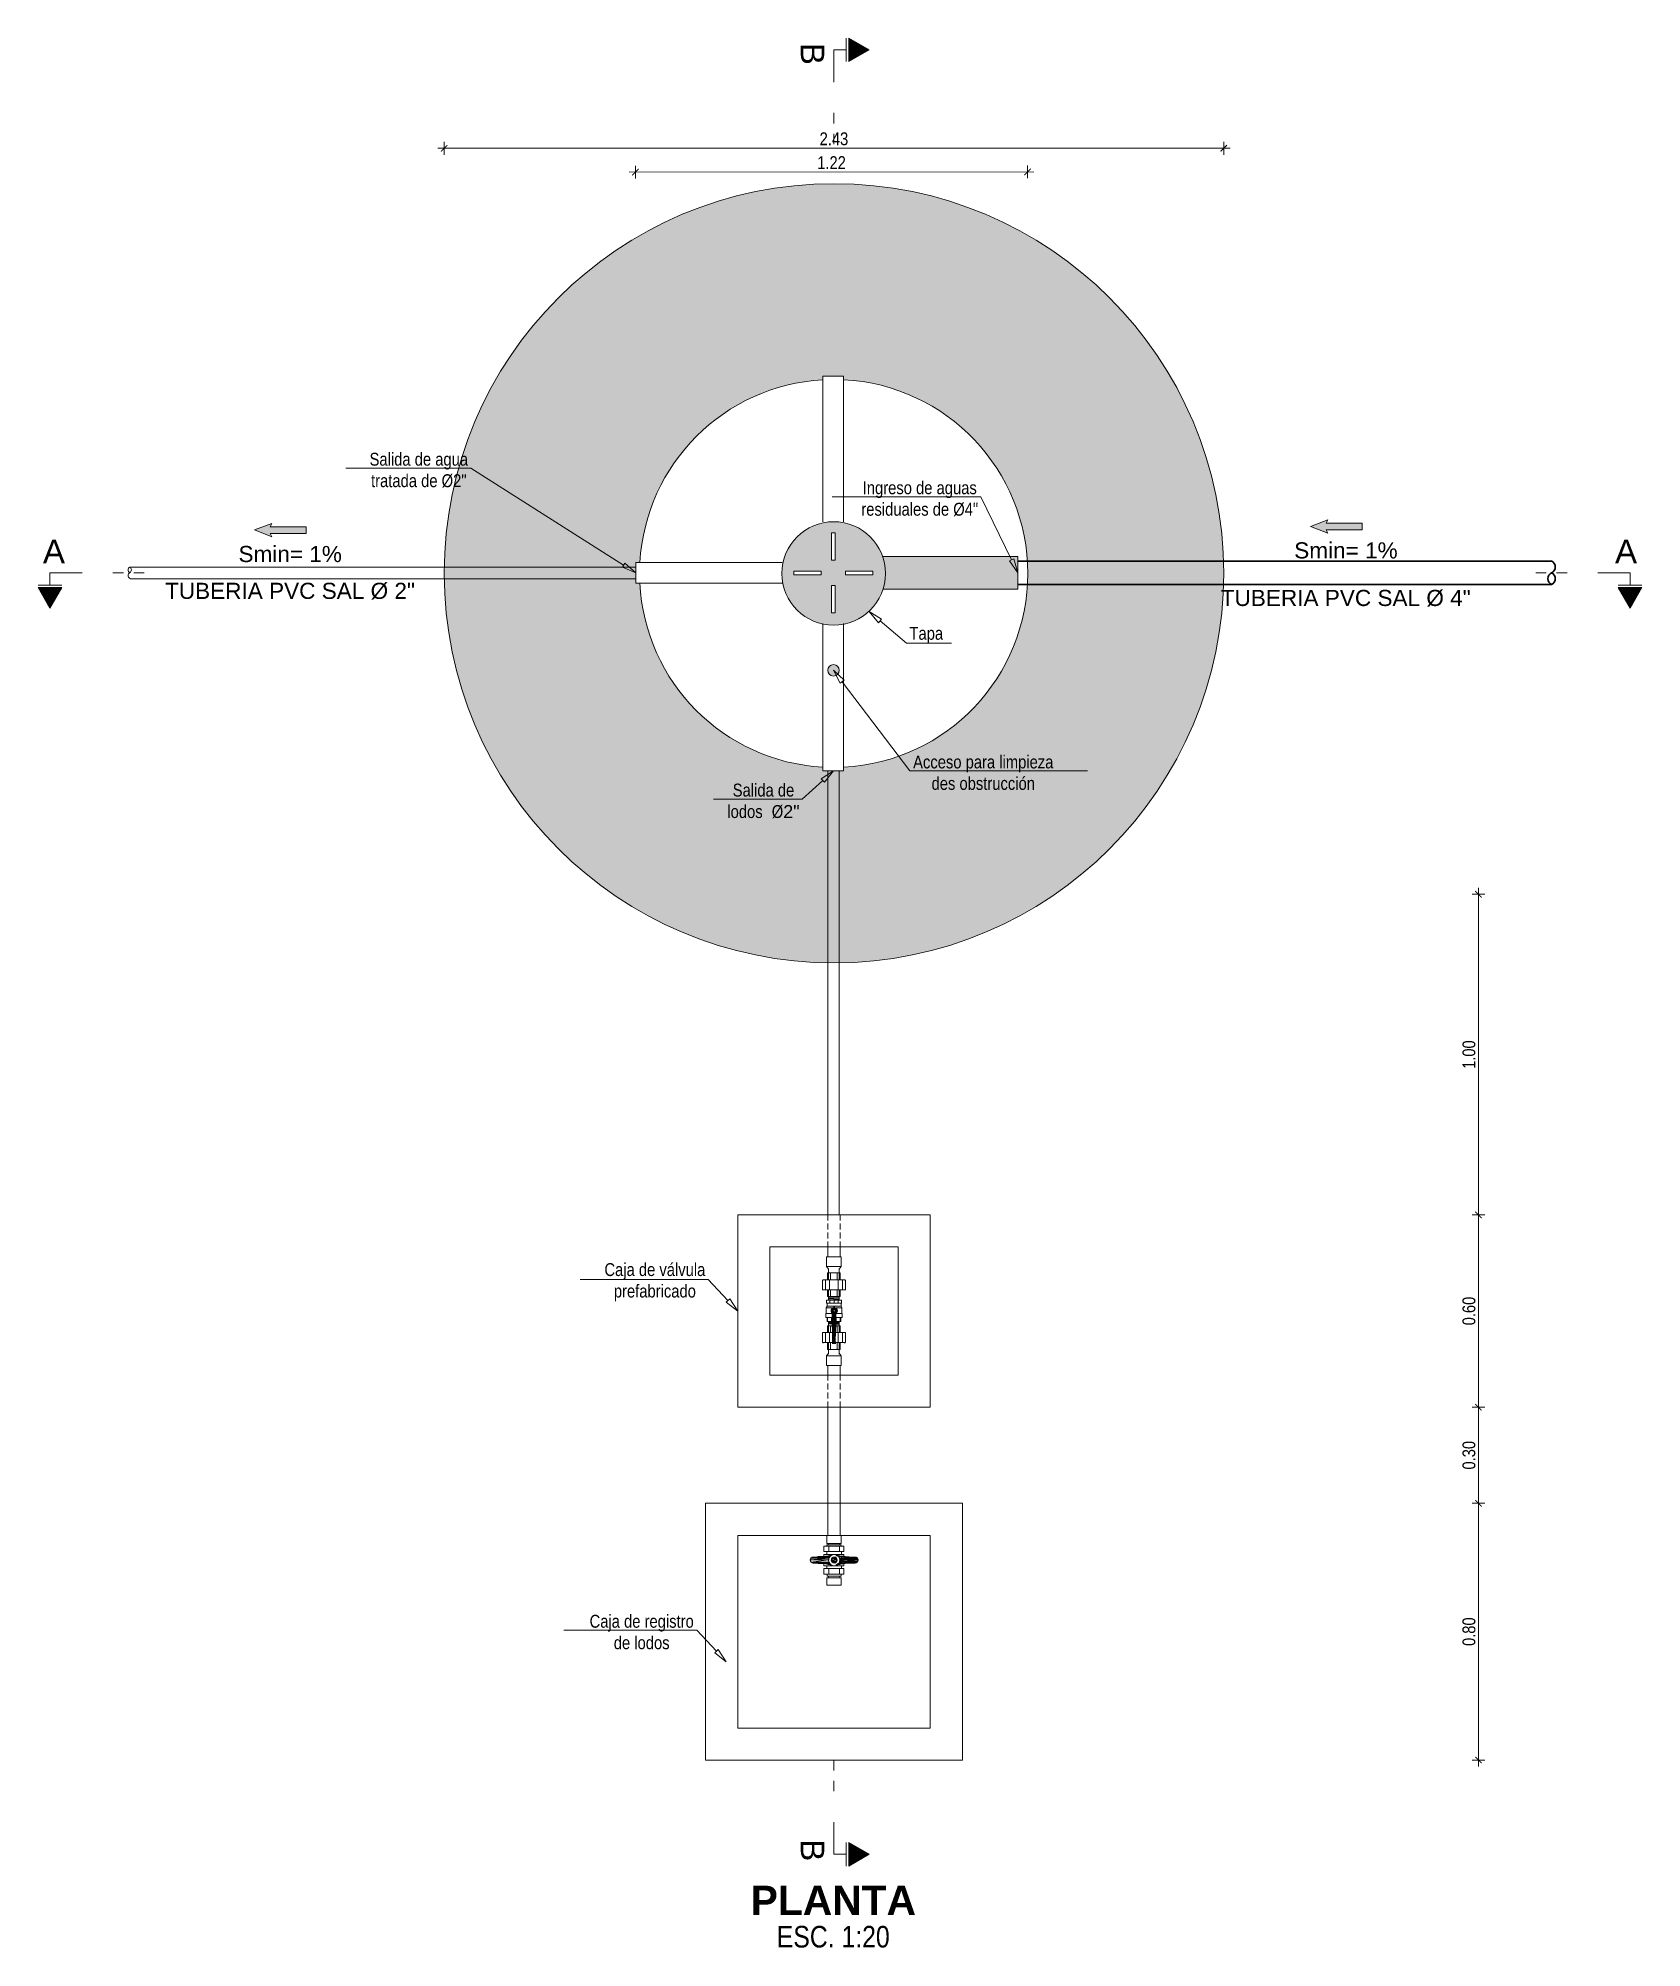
# Model space of a CAD drawing. Header units: metres. Extents: x 0 to 1843, y 1434 to 1492.
# Drawn here: x 1791.6 to 1796.6, y 1458.17 to 1464.13 of the extents above; entities that cross this region are included whole.
import ezdxf
from ezdxf import colors
from ezdxf.entities.mleader import LeaderData, LeaderLine
from ezdxf.enums import TextEntityAlignment as Align
from ezdxf.math import Vec2, Vec3

# ---------------------------------------------------------------- set-up
doc = ezdxf.new("R2010")
doc.units = ezdxf.units.M
doc.header["$LTSCALE"] = 0.005
doc.linetypes.add('ACAD_ISO04W100', pattern=[30.5, 24, -3, 0.5, -3])
for name, color, linetype, lineweight in [('-Acero techos', 252, 'Continuous', 13), ('-Achurado', 251, 'Continuous', 5), ('-Acotado', 251, 'Continuous', 5), ('-Eje', 1, 'ACAD_ISO04W100', 9), ('-Textos', 7, 'Continuous', 20)]:
    doc.layers.add(name, color=color, linetype=linetype, lineweight=lineweight)
for name, color, linetype in [('A_50_CotasExter', 7, 'Continuous'), ('G-TEXTOS-TITULOS', 4, 'Continuous'), ('PDF_Text', 7, 'Continuous')]:
    doc.layers.add(name, color=color, linetype=linetype)
doc.layers.add('PDF_Muro secundario', color=7, linetype='Continuous', true_color=0x545454)
doc.layers.add("PDF_Tub. de desague 4''", color=7, linetype='Continuous', true_color=0x002595)
doc.styles.add('-Arial', font='arial.ttf')
doc.styles.add('-Arial Narrow', font='ARIALN.TTF')
doc.styles.add('25-TITULO', font='arialbd.ttf', dxfattribs={"height": 0.1})
doc.styles.add('PDF Arial-BoldMT', font='arial.ttf')
doc.dimstyles.new('Esc 1_20n', dxfattribs={"dimscale": 0.02, "dimtxt": 2, "dimasz": 1, "dimexe": 1, "dimexo": 1, "dimgap": 0.45, "dimtad": 1, "dimtoh": 1, "dimzin": 3, "dimdsep": 46, "dimtxsty": '-Arial Narrow', "dimblk": 'ARCHTICK', "dimcen": 1, "dimdle": 1, "dimclrd": 7, "dimclre": 7, "dimclrt": 7, "dimadec": 0, "dimazin": 0, "dimtfac": 1, "dimtix": 1, "dimtmove": 1, "dimatfit": 2, "dimldrblk": 'ARCHTICK', "dimfxl": 1, "dimfxlon": 1, "dimtolj": 2, "dimlwd": 5, "dimlwe": 5, "dimarcsym": 0})

msp = doc.modelspace()

# ---------------------------------------------------------------- texts
at = {"layer": '-Textos', "style": '-Arial Narrow'}
msp.add_text('ESC. 1:20', height=0.067411, dxfattribs=at).set_placement((1794.07691, 1458.20477), align=Align.MIDDLE_CENTER)
at = {"layer": 'G-TEXTOS-TITULOS', "color": 219, "true_color": 0x642165, "style": '25-TITULO'}
msp.add_text('PLANTA', height=0.091, dxfattribs=at).set_placement((1794.07723, 1458.31824), align=Align.MIDDLE_CENTER)
at = {"layer": 'PDF_Text', "attachment_point": 6, "style": 'PDF Arial-BoldMT'}
for s, insert, char_height in [('Smin= 1%', (1792.54532, 1462.51657), 0.050341), ('Smin= 1%', (1795.83633, 1462.52789), 0.050341), ('TUBERIA PVC SAL Ø 2"', (1792.77303, 1462.40113), 0.0503406), ('TUBERIA PVC SAL Ø 4"', (1796.06404, 1462.37902), 0.0503406)]:
    msp.add_mtext(s, dxfattribs=dict(at, insert=insert, char_height=char_height))

# ---------------------------------------------------------------- blocks, each defined once
blk = doc.blocks.new('Corte Vertical 1_1000')
at = {"layer": '-Eje'}
blk.add_hatch(color=256, dxfattribs=at).paths.add_polyline_path([(13.34, -3.56), (9.86, -1.57), (9.86, -5.55)])
for p, q in [((9.44, -1.57), (9.44, -5.55)), ((9.44, -3.56), (7.34, -3.56))]:
    blk.add_line(p, q, dxfattribs=at)
blk.add_lwpolyline([(13.34, -3.56), (9.86, -5.55), (9.86, -1.57)], close=True, dxfattribs=at)
for points in [[(7.34, -3.56), (7.34, -16.05)], [(7.34, -14.25), (7.34, -16)], [(7.34, -17.81), (7.34, -19.56)]]:
    blk.add_lwpolyline(points, dxfattribs=at)
at = {"layer": '-Eje', "style": '-Arial'}
blk.add_attdef('A', text='', height=4, dxfattribs=at).set_placement((3.71, -4.24), align=Align.MIDDLE)
blk = doc.blocks.new('_ClosedBlank')
at = {"color": 0, "linetype": 'ByBlock', "lineweight": -2}
for p, q in [((-1, 0.17), (0, 0)), ((-1, 0.17), (-1, -0.17)), ((0, 0), (-1, -0.17))]:
    blk.add_line(p, q, dxfattribs=at)
blk = doc.blocks.new('_ArchTick')
at = {"color": 0, "linetype": 'ByBlock', "const_width": 0.15}
blk.add_lwpolyline([(-0.5, -0.5), (0.5, 0.5)], dxfattribs=at)
blk = doc.blocks.new('*D334')
at = {"layer": 'A_50_CotasExter', "color": 7, "lineweight": 5, "ltscale": 0.005, "transparency": 16777216}
for p, q in [((1792.8441, 1463.7823), (1795.3141, 1463.7823)), ((1792.8641, 1463.7623), (1792.8641, 1463.8023)), ((1795.2941, 1463.7623), (1795.2941, 1463.8023))]:
    blk.add_line(p, q, dxfattribs=at)
at = {"layer": 'Defpoints', "color": 0, "ltscale": 0.005, "transparency": 16777216}
for p in [(1795.2941, 1463.7823), (1792.8641, 1462.4568), (1795.2941, 1462.4568)]:
    blk.add_point(p, dxfattribs=at)
at = {"layer": 'A_50_CotasExter', "color": 7, "lineweight": 5, "ltscale": 0.005, "transparency": 16777216, "xscale": 0.02, "yscale": 0.02, "zscale": 0.02, "rotation": 180}
blk.add_blockref('_ArchTick', (1792.8641, 1463.7823), dxfattribs=at)
at = {"layer": 'A_50_CotasExter', "color": 7, "lineweight": 5, "ltscale": 0.005, "transparency": 16777216, "xscale": 0.02, "yscale": 0.02, "zscale": 0.02}
blk.add_blockref('_ArchTick', (1795.2941, 1463.7823), dxfattribs=at)
at = {"layer": 'A_50_CotasExter', "color": 7, "ltscale": 0.005, "transparency": 16777216, "insert": (1794.0791, 1463.8117), "char_height": 0.04, "attachment_point": 5, "style": '-Arial Narrow'}
blk.add_mtext('\\A2;2.43', dxfattribs=at)
blk = doc.blocks.new('*D335')
at = {"layer": 'A_50_CotasExter', "color": 7, "lineweight": 5, "ltscale": 0.005, "transparency": 16777216}
for p, q in [((1796.0681, 1459.5563), (1796.1081, 1459.5563)), ((1796.0881, 1458.7357), (1796.0881, 1459.5763)), ((1796.0681, 1458.7557), (1796.1081, 1458.7557))]:
    blk.add_line(p, q, dxfattribs=at)
at = {"layer": 'Defpoints', "color": 0, "ltscale": 0.005, "transparency": 16777216}
for p in [(1794.4794, 1459.5563), (1796.0881, 1459.5563), (1794.4794, 1458.7557)]:
    blk.add_point(p, dxfattribs=at)
at = {"layer": 'A_50_CotasExter', "color": 7, "lineweight": 5, "ltscale": 0.005, "transparency": 16777216, "xscale": 0.02, "yscale": 0.02, "zscale": 0.02}
for p, rotation in [((1796.0881, 1459.5563), 90), ((1796.0881, 1458.7557), 270)]:
    blk.add_blockref('_ArchTick', p, dxfattribs=dict(at, rotation=rotation))
at = {"layer": 'A_50_CotasExter', "color": 7, "ltscale": 0.005, "transparency": 16777216, "insert": (1796.0587, 1459.156), "char_height": 0.04, "attachment_point": 5, "rotation": 90, "style": '-Arial Narrow'}
blk.add_mtext('\\A2;0.80', dxfattribs=at)
blk = doc.blocks.new('*D336')
at = {"layer": 'A_50_CotasExter', "color": 7, "lineweight": 5, "ltscale": 0.005, "transparency": 16777216}
for p, q in [((1796.0681, 1459.8563), (1796.1081, 1459.8563)), ((1796.0881, 1459.5363), (1796.0881, 1459.8763)), ((1796.0681, 1459.5563), (1796.1081, 1459.5563))]:
    blk.add_line(p, q, dxfattribs=at)
at = {"layer": 'Defpoints', "color": 0, "ltscale": 0.005, "transparency": 16777216}
for p in [(1794.3788, 1459.8563), (1796.0881, 1459.8563), (1794.4794, 1459.5563)]:
    blk.add_point(p, dxfattribs=at)
at = {"layer": 'A_50_CotasExter', "color": 7, "lineweight": 5, "ltscale": 0.005, "transparency": 16777216, "xscale": 0.02, "yscale": 0.02, "zscale": 0.02}
for p, rotation in [((1796.0881, 1459.8563), 90), ((1796.0881, 1459.5563), 270)]:
    blk.add_blockref('_ArchTick', p, dxfattribs=dict(at, rotation=rotation))
at = {"layer": 'A_50_CotasExter', "color": 7, "ltscale": 0.005, "transparency": 16777216, "insert": (1796.0587, 1459.7063), "char_height": 0.04, "attachment_point": 5, "rotation": 90, "style": '-Arial Narrow'}
blk.add_mtext('\\A2;0.30', dxfattribs=at)
blk = doc.blocks.new('*D337')
at = {"layer": 'A_50_CotasExter', "color": 7, "lineweight": 5, "ltscale": 0.005, "transparency": 16777216}
for p, q in [((1796.0881, 1459.8363), (1796.0881, 1460.4757)), ((1796.0681, 1460.4557), (1796.1081, 1460.4557)), ((1796.0681, 1459.8563), (1796.1081, 1459.8563))]:
    blk.add_line(p, q, dxfattribs=at)
at = {"layer": 'Defpoints', "color": 0, "ltscale": 0.005, "transparency": 16777216}
for p in [(1794.3788, 1460.4557), (1796.0881, 1460.4557), (1794.3788, 1459.8563)]:
    blk.add_point(p, dxfattribs=at)
at = {"layer": 'A_50_CotasExter', "color": 7, "lineweight": 5, "ltscale": 0.005, "transparency": 16777216, "xscale": 0.02, "yscale": 0.02, "zscale": 0.02}
for p, rotation in [((1796.0881, 1460.4557), 90), ((1796.0881, 1459.8563), 270)]:
    blk.add_blockref('_ArchTick', p, dxfattribs=dict(at, rotation=rotation))
at = {"layer": 'A_50_CotasExter', "color": 7, "ltscale": 0.005, "transparency": 16777216, "insert": (1796.0587, 1460.156), "char_height": 0.04, "attachment_point": 5, "rotation": 90, "style": '-Arial Narrow'}
blk.add_mtext('\\A2;0.60', dxfattribs=at)
blk = doc.blocks.new('*D338')
at = {"layer": 'A_50_CotasExter', "color": 7, "lineweight": 5, "ltscale": 0.005, "transparency": 16777216}
for p, q in [((1794.7025, 1463.7088), (1793.4404, 1463.708)), ((1793.4605, 1463.688), (1793.4604, 1463.728)), ((1794.6825, 1463.6887), (1794.6825, 1463.7287))]:
    blk.add_line(p, q, dxfattribs=at)
at = {"layer": 'Defpoints', "color": 0, "ltscale": 0.005, "transparency": 16777216}
for p in [(1793.4604, 1463.708), (1793.4612, 1462.4585), (1794.6833, 1462.4563)]:
    blk.add_point(p, dxfattribs=at)
at = {"layer": 'A_50_CotasExter', "color": 7, "lineweight": 5, "ltscale": 0.005, "transparency": 16777216, "xscale": 0.02, "yscale": 0.02, "zscale": 0.02}
for p, rotation in [((1793.4604, 1463.708), 180.0341797321883), ((1794.6825, 1463.7087), 0.03417973218831526)]:
    blk.add_blockref('_ArchTick', p, dxfattribs=dict(at, rotation=rotation))
at = {"layer": 'A_50_CotasExter', "color": 7, "ltscale": 0.005, "transparency": 16777216, "insert": (1794.0715, 1463.7375), "char_height": 0.04, "attachment_point": 5, "rotation": 0.03418, "style": '-Arial Narrow'}
blk.add_mtext('\\A2;1.22', dxfattribs=at)
blk = doc.blocks.new('*D339')
at = {"layer": 'A_50_CotasExter', "color": 7, "lineweight": 5, "ltscale": 0.005, "transparency": 16777216}
for p, q in [((1796.0681, 1461.4557), (1796.1081, 1461.4557)), ((1796.0881, 1461.4757), (1796.0881, 1460.4357)), ((1796.0681, 1460.4557), (1796.1081, 1460.4557))]:
    blk.add_line(p, q, dxfattribs=at)
at = {"layer": 'Defpoints', "color": 0, "ltscale": 0.005, "transparency": 16777216}
for p in [(1794.0791, 1461.4557), (1794.0791, 1460.4557), (1796.0881, 1460.4557)]:
    blk.add_point(p, dxfattribs=at)
at = {"layer": 'A_50_CotasExter', "color": 7, "lineweight": 5, "ltscale": 0.005, "transparency": 16777216, "xscale": 0.02, "yscale": 0.02, "zscale": 0.02}
for p, rotation in [((1796.0881, 1461.4557), 90), ((1796.0881, 1460.4557), 270)]:
    blk.add_blockref('_ArchTick', p, dxfattribs=dict(at, rotation=rotation))
at = {"layer": 'A_50_CotasExter', "color": 7, "ltscale": 0.005, "transparency": 16777216, "insert": (1796.0587, 1460.9557), "char_height": 0.04, "attachment_point": 5, "rotation": 90, "style": '-Arial Narrow'}
blk.add_mtext('\\A2;1.00', dxfattribs=at)

# ---------------------------------------------------------------- dimensions: what is measured, and where the dimension line sits
at = {"layer": 'A_50_CotasExter', "color": 18, "ltscale": 0.005, "true_color": 0x000000}
for p1, p2, distance, picture, middle in [((1792.86408, 1462.4568), (1795.29408, 1462.4568), 1.32546, '*D334', (1794.07908, 1463.81168)), ((1794.07908, 1461.45571), (1794.07908, 1460.45571), 2.00907, '*D339', (1796.05873, 1460.95571)), ((1794.47941, 1458.75565), (1794.47941, 1459.55631), -1.60874, '*D335', (1796.05873, 1459.15598))]:
    dim = msp.add_aligned_dim(p1=p1, p2=p2, distance=distance, dimstyle='Esc 1_20n', dxfattribs=at)
    dim.commit()
    dim.dimension.update_dxf_attribs({"geometry": picture, "text_midpoint": middle})
for base, p1, p2, angle, picture, middle in [((1793.46044, 1463.70802), (1794.68328, 1462.4563), (1793.46119, 1462.45853), 0.03418, '*D338', (1794.07147, 1463.73747)), ((1796.08815, 1460.45571), (1794.37878, 1459.85631), (1794.37878, 1460.45571), 270, '*D337', (1796.05873, 1460.15601)), ((1796.08815, 1459.85631), (1794.47941, 1459.55631), (1794.37878, 1459.85631), 270, '*D336', (1796.05873, 1459.70631))]:
    dim = msp.add_linear_dim(base=base, p1=p1, p2=p2, angle=angle, dimstyle='Esc 1_20n', dxfattribs=at)
    dim.commit()
    dim.dimension.update_dxf_attribs({"geometry": picture, "text_midpoint": middle})

# ---------------------------------------------------------------- hatches: boundary and pattern name
at = {"layer": '-Acero techos', "lineweight": 5, "ltscale": 0.005, "true_color": 0x105689}
h = msp.add_hatch(color=146, dxfattribs=at)
h.dxf.hatch_style = 1
h.paths.add_polyline_path([(1795.61301, 1462.59257), (1795.72527, 1462.59257), (1795.72527, 1462.6127), (1795.61301, 1462.6127), (1795.6183, 1462.62329), (1795.56429, 1462.60317), (1795.6183, 1462.58198)])
h = msp.add_hatch(color=146, dxfattribs=at)
h.dxf.hatch_style = 1
h.paths.add_polyline_path([(1792.322, 1462.58125), (1792.43426, 1462.58125), (1792.43426, 1462.60138), (1792.322, 1462.60138), (1792.3273, 1462.61197), (1792.27328, 1462.59184), (1792.3273, 1462.57066)])
at = {"layer": '-Achurado'}
h = msp.add_hatch(dxfattribs=at)
h.set_pattern_fill('AR-SAND', color=256, scale=0.0009, style=0)
h.set_pattern_definition([(37.5, (-5.64072, -25.62428), (-0.00144002817, 0.04404719136), [0, -0.0347472, 0, -0.038862, 0, -0.0371475]), (7.5, (-5.64072, -25.62428), (0.0404570955, 0.064514259), [0, -0.0187452, 0, -0.0313182, 0, -0.0120015]), (327.5, (-5.66884, -25.62428), (0.0711893133, 0.0001293466), [0, -0.01143, 0, -0.041148, 0, -0.053721]), (317.5, (-5.66884, -25.62428), (0.0687200807, 0.0200636391), [0, -0.005715, 0, -0.0269748, 0, -0.030861])])
h.paths.add_polyline_path([(1792.86408, 1462.4568, 1), (1795.29408, 1462.4568, 1)])
h.paths.add_polyline_path([(1794.11003, 1461.85259), (1794.11003, 1461.84118), (1794.04486, 1461.84118), (1794.04486, 1461.85277, -0.3835183), (1793.47482, 1462.42697), (1793.46199, 1462.42697), (1793.46199, 1462.49108), (1793.47505, 1462.49108, -0.3814096), (1794.04486, 1463.06083), (1794.04486, 1463.0718), (1794.11003, 1463.0718), (1794.11003, 1463.06101, -0.9500948)], flags=16)
h.paths.add_polyline_path([(1794.65342, 1462.51), (1794.65342, 1462.40805), (1794.23294, 1462.40805, -0.8572413), (1793.91768, 1462.4568, -0.8447278), (1794.23146, 1462.51)], flags=0)
h.paths.add_polyline_path([(1794.20147, 1462.46375), (1794.20147, 1462.45219), (1794.11633, 1462.45219), (1794.11633, 1462.46375)], flags=0)
h.paths.add_polyline_path([(1794.08375, 1462.58357), (1794.08375, 1462.49844), (1794.07219, 1462.49844), (1794.07219, 1462.58357)], flags=0)
h.paths.add_polyline_path([(1794.08375, 1462.41961), (1794.08375, 1462.33447), (1794.07219, 1462.33447), (1794.07219, 1462.41961)], flags=0)
h.paths.add_polyline_path([(1794.03961, 1462.46375), (1794.03961, 1462.45219), (1793.95447, 1462.45219), (1793.95447, 1462.46375)], flags=0)
h.paths.add_polyline_path([(1794.09636, 1462.15481, -1), (1794.06065, 1462.15481, -1)], flags=0)

# ---------------------------------------------------------------- linework, layer by layer
at = {"layer": '-Acero techos', "color": 148, "ltscale": 0.005, "true_color": 0x09314e}
for points in [[(1795.61301, 1462.59257), (1795.6183, 1462.58198), (1795.56429, 1462.60317), (1795.6183, 1462.62329), (1795.61301, 1462.6127), (1795.72527, 1462.6127), (1795.72527, 1462.59257)], [(1792.322, 1462.58125), (1792.3273, 1462.57066), (1792.27328, 1462.59184), (1792.3273, 1462.61197), (1792.322, 1462.60138), (1792.43426, 1462.60138), (1792.43426, 1462.58125)]]:
    msp.add_lwpolyline(points, close=True, dxfattribs=at)
at = {"layer": '-Acero techos', "color": 18, "ltscale": 0.005, "true_color": 0x000000}
msp.add_circle((1794.07908, 1462.4568), 1.215, dxfattribs=at)
at = {"layer": 'PDF_Muro secundario', "color": 18, "lineweight": 13, "true_color": 0x000000}
for points in [[(1794.37878, 1460.45571), (1793.77938, 1460.45571), (1793.77938, 1459.85631), (1794.37878, 1459.85631)], [(1793.87914, 1459.95607), (1794.27902, 1459.95607), (1794.27902, 1460.35595), (1793.87914, 1460.35595)], [(1793.67875, 1458.75565), (1794.47941, 1458.75565), (1794.47941, 1459.55631), (1793.67875, 1459.55631)], [(1793.77936, 1458.85521), (1794.3788, 1458.85521), (1794.3788, 1459.4557), (1793.77936, 1459.4557)]]:
    msp.add_lwpolyline(points, close=True, dxfattribs=at)
at = {"layer": "PDF_Tub. de desague 4''", "lineweight": 13}
for points in [[(1794.04406, 1462.61776), (1794.04406, 1463.07131), (1794.10922, 1463.07131), (1794.10922, 1462.61776)], [(1794.23115, 1462.5095), (1794.65262, 1462.5095), (1794.65262, 1462.40755), (1794.23115, 1462.40755)], [(1793.46119, 1462.47632), (1791.88417, 1462.47632)], [(1793.91793, 1462.49058), (1793.46119, 1462.49058), (1793.46119, 1462.42647), (1793.91793, 1462.42647)], [(1791.88495, 1462.43954), (1793.46119, 1462.43954)], [(1794.04406, 1462.30034), (1794.04406, 1461.84068), (1794.10922, 1461.84068), (1794.10922, 1462.30034)], [(1794.05958, 1460.45571), (1794.05958, 1461.84068)], [(1794.09531, 1460.45571), (1794.09531, 1461.84068)], [(1794.06006, 1460.45571), (1794.06006, 1460.4388)], [(1794.06006, 1460.4295), (1794.06006, 1460.41006)], [(1794.0981, 1460.45571), (1794.0981, 1460.4388)], [(1794.0981, 1460.4295), (1794.0981, 1460.41006)], [(1794.06006, 1460.40076), (1794.06006, 1460.38216)], [(1794.06006, 1460.37286), (1794.06006, 1460.35595)], [(1794.0981, 1460.40076), (1794.0981, 1460.38216)], [(1794.0981, 1460.37286), (1794.0981, 1460.35595)], [(1794.09557, 1460.27563), (1794.09557, 1460.28663), (1794.10148, 1460.29508), (1794.10148, 1460.32467), (1794.05583, 1460.32467), (1794.05583, 1460.29508)], [(1794.06006, 1460.35595), (1794.06006, 1460.32467)], [(1794.0981, 1460.35595), (1794.0981, 1460.32467)], [(1794.11501, 1460.25027), (1794.11501, 1460.22237), (1794.04315, 1460.22237), (1794.04315, 1460.25027)], [(1794.11078, 1460.25365), (1794.04653, 1460.25365)], [(1794.05245, 1460.22237), (1794.05245, 1460.25365)], [(1794.06175, 1460.28916), (1794.06175, 1460.27563), (1794.06175, 1460.28663), (1794.05583, 1460.29508), (1794.10148, 1460.29508)], [(1794.09895, 1460.25365), (1794.09895, 1460.27563), (1794.05921, 1460.27563), (1794.05921, 1460.25365)], [(1794.06175, 1460.27563), (1794.06175, 1460.25365)], [(1794.06513, 1460.22237), (1794.06513, 1460.25365)], [(1794.06851, 1460.27563), (1794.06851, 1460.25365)], [(1794.0888, 1460.27563), (1794.0888, 1460.25365)], [(1794.09218, 1460.22237), (1794.09218, 1460.25365)], [(1794.09557, 1460.25365), (1794.09557, 1460.27563), (1794.09557, 1460.28916)], [(1794.10571, 1460.22237), (1794.10571, 1460.25365)], [(1794.05414, 1460.14798), (1794.05499, 1460.14882), (1794.05499, 1460.16573), (1794.05752, 1460.17165), (1794.05752, 1460.17926), (1794.05583, 1460.18095)], [(1794.09895, 1460.22237), (1794.09895, 1460.20124), (1794.05921, 1460.20124), (1794.05921, 1460.22237)], [(1794.06175, 1460.22237), (1794.06175, 1460.20124), (1794.06175, 1460.1894)], [(1794.09557, 1460.19701), (1794.06175, 1460.1987)], [(1794.09557, 1460.19448), (1794.06175, 1460.19617)], [(1794.09557, 1460.19194), (1794.06175, 1460.19363)], [(1794.06598, 1460.1894), (1794.06598, 1460.18095)], [(1794.06851, 1460.22237), (1794.06851, 1460.20124)], [(1794.0795, 1460.1894), (1794.0795, 1460.18095)], [(1794.0888, 1460.22237), (1794.0888, 1460.20124)], [(1794.09218, 1460.1894), (1794.09218, 1460.18095)], [(1794.09557, 1460.22237), (1794.09557, 1460.20124), (1794.09557, 1460.1894)], [(1794.10233, 1460.18095), (1794.10148, 1460.17926), (1794.10148, 1460.17165), (1794.10402, 1460.16573), (1794.10402, 1460.14882), (1794.10487, 1460.14798)], [(1794.07359, 1460.13614), (1794.05414, 1460.13614), (1794.05414, 1460.14798), (1794.05499, 1460.14798), (1794.07359, 1460.14798)], [(1794.07359, 1460.16573), (1794.05499, 1460.16573)], [(1794.05752, 1460.17165), (1794.10148, 1460.17165)], [(1794.05752, 1460.13614), (1794.05752, 1460.12346), (1794.07359, 1460.12346)], [(1794.05921, 1460.13614), (1794.05921, 1460.12346)], [(1794.06175, 1460.11332), (1794.06175, 1460.12346)], [(1794.06175, 1460.0888), (1794.06175, 1460.10993), (1794.06175, 1460.12177), (1794.07359, 1460.12092)], [(1794.07359, 1460.11839), (1794.06175, 1460.11839)], [(1794.08373, 1460.14882), (1794.07189, 1460.14882)], [(1794.07189, 1460.13614), (1794.07189, 1460.12346)], [(1794.07274, 1460.14967), (1794.07274, 1460.16489), (1794.07274, 1460.14967)], [(1794.07274, 1460.14967), (1794.07274, 1460.15559), (1794.07274, 1460.14967)], [(1794.07359, 1460.14882), (1794.07359, 1460.13276), (1794.07443, 1460.07696)], [(1794.08542, 1460.13276), (1794.07359, 1460.13276)], [(1794.07528, 1460.16235), (1794.07528, 1460.16658), (1794.07528, 1460.16235)], [(1794.08035, 1460.16658), (1794.08035, 1460.16996), (1794.07866, 1460.16996), (1794.07866, 1460.16658)], [(1794.08373, 1460.07696), (1794.08542, 1460.13276), (1794.08542, 1460.14882)], [(1794.08373, 1460.14798), (1794.10487, 1460.14798), (1794.10487, 1460.13614), (1794.08542, 1460.13614)], [(1794.10402, 1460.16573), (1794.08458, 1460.16573)], [(1794.09557, 1460.12008), (1794.08458, 1460.12008)], [(1794.08542, 1460.12346), (1794.10064, 1460.12346), (1794.10064, 1460.13614)], [(1794.08627, 1460.14967), (1794.08627, 1460.16404), (1794.08627, 1460.14967)], [(1794.08627, 1460.13614), (1794.08627, 1460.12346)], [(1794.09557, 1460.0888), (1794.09557, 1460.10993), (1794.09557, 1460.12346)], [(1794.09895, 1460.13614), (1794.09895, 1460.12346)], [(1794.11501, 1460.0609), (1794.11501, 1460.0888), (1794.04315, 1460.0888), (1794.04315, 1460.0609)], [(1794.05245, 1460.0888), (1794.05245, 1460.05752)], [(1794.09895, 1460.0888), (1794.09895, 1460.10993), (1794.05921, 1460.10993), (1794.05921, 1460.0888)], [(1794.07359, 1460.11585), (1794.06175, 1460.11585)], [(1794.06513, 1460.0888), (1794.06513, 1460.05752)], [(1794.06851, 1460.0888), (1794.06851, 1460.10993)], [(1794.07443, 1460.05329), (1794.07443, 1460.07696), (1794.07443, 1460.05329)], [(1794.09557, 1460.1167), (1794.08458, 1460.11754)], [(1794.09557, 1460.11416), (1794.08458, 1460.11501)], [(1794.0888, 1460.0888), (1794.0888, 1460.10993)], [(1794.09218, 1460.0888), (1794.09218, 1460.05752)], [(1794.10571, 1460.0888), (1794.10571, 1460.05752)], [(1794.11078, 1460.05752), (1794.04653, 1460.05752)], [(1794.06175, 1460.02201), (1794.06175, 1460.03554), (1794.06175, 1460.02455), (1794.05583, 1460.01609), (1794.10148, 1460.01609)], [(1794.09557, 1460.02455), (1794.10148, 1460.01609), (1794.10148, 1459.9865), (1794.05583, 1459.9865), (1794.05583, 1460.01609)], [(1794.09895, 1460.05752), (1794.09895, 1460.03554), (1794.05921, 1460.03554), (1794.05921, 1460.05752)], [(1794.06175, 1460.03554), (1794.06175, 1460.05752)], [(1794.06851, 1460.03554), (1794.06851, 1460.05752)], [(1794.0888, 1460.03554), (1794.0888, 1460.05752)], [(1794.09557, 1460.05752), (1794.09557, 1460.03554), (1794.09557, 1460.02201)], [(1794.06006, 1459.95607), (1794.06006, 1459.9865)], [(1794.06006, 1459.95607), (1794.06006, 1459.93916)], [(1794.0981, 1459.95607), (1794.0981, 1459.9865)], [(1794.0981, 1459.95607), (1794.0981, 1459.93916)], [(1794.06006, 1459.92986), (1794.06006, 1459.91126)], [(1794.06006, 1459.90196), (1794.06006, 1459.88336)], [(1794.0981, 1459.92986), (1794.0981, 1459.91126)], [(1794.0981, 1459.90196), (1794.0981, 1459.88336)], [(1794.06002, 1459.85631), (1794.06002, 1459.4557)], [(1794.06006, 1459.87406), (1794.06006, 1459.85631)], [(1794.0981, 1459.87406), (1794.0981, 1459.85631)], [(1794.09814, 1459.85631), (1794.09814, 1459.4557)], [(1794.10115, 1459.42312), (1794.10115, 1459.42732), (1794.05701, 1459.42732), (1794.05701, 1459.42312)], [(1794.05701, 1459.4063), (1794.05701, 1459.39684)], [(1794.06121, 1459.42732), (1794.06121, 1459.43153)], [(1794.06331, 1459.4063), (1794.06331, 1459.42312)], [(1794.0959, 1459.4063), (1794.0959, 1459.42312)], [(1794.09695, 1459.42732), (1794.09695, 1459.43153)], [(1794.1022, 1459.4063), (1794.1022, 1459.39684)], [(1794.07383, 1459.36321), (1794.06121, 1459.36531), (1794.0528, 1459.36741), (1794.04334, 1459.36846), (1794.02022, 1459.36951), (1794.01392, 1459.36951), (1794.01076, 1459.37056), (1794.00761, 1459.37267), (1794.00551, 1459.37582), (1794.00446, 1459.37897), (1794.00551, 1459.38318), (1794.00761, 1459.38633), (1794.01076, 1459.38843), (1794.01392, 1459.38843), (1794.02022, 1459.38843), (1794.04334, 1459.39053), (1794.0528, 1459.39159), (1794.06121, 1459.39264), (1794.07383, 1459.39579)], [(1794.01392, 1459.38843), (1794.06542, 1459.38843), (1794.01392, 1459.38843)], [(1794.06542, 1459.38843), (1794.01392, 1459.38843), (1794.06542, 1459.38843)], [(1794.06542, 1459.38843), (1794.01392, 1459.38843), (1794.06542, 1459.38843)], [(1794.01392, 1459.36951), (1794.06542, 1459.36951), (1794.01392, 1459.36951)], [(1794.06542, 1459.36951), (1794.01392, 1459.36951), (1794.06542, 1459.36951)], [(1794.06542, 1459.36951), (1794.02022, 1459.36951), (1794.06542, 1459.36951)], [(1794.06542, 1459.39053), (1794.02968, 1459.39053), (1794.06542, 1459.39053)], [(1794.06542, 1459.36846), (1794.04334, 1459.36846), (1794.06542, 1459.36846)], [(1794.04755, 1459.39159), (1794.04755, 1459.39684), (1794.10956, 1459.39684), (1794.10956, 1459.39159)], [(1794.10956, 1459.36846), (1794.10956, 1459.3611), (1794.0938, 1459.3611), (1794.04755, 1459.3611), (1794.04755, 1459.36741)], [(1794.05701, 1459.3527), (1794.05701, 1459.3611)], [(1794.06331, 1459.3527), (1794.06331, 1459.33588)], [(1794.14425, 1459.38843), (1794.13794, 1459.38843), (1794.11377, 1459.39053), (1794.10641, 1459.39159), (1794.09695, 1459.39264), (1794.08539, 1459.39579)], [(1794.14425, 1459.36951), (1794.13794, 1459.36951), (1794.11377, 1459.36846), (1794.10641, 1459.36741), (1794.09695, 1459.36531), (1794.08539, 1459.36321)], [(1794.10956, 1459.36846), (1794.09274, 1459.36846), (1794.10956, 1459.36846)], [(1794.0959, 1459.3527), (1794.0959, 1459.33588)], [(1794.1022, 1459.3527), (1794.1022, 1459.3611)], [(1794.10956, 1459.38843), (1794.14425, 1459.38843), (1794.10956, 1459.38843)], [(1794.14425, 1459.38843), (1794.10956, 1459.38843), (1794.14425, 1459.38843)], [(1794.10956, 1459.36951), (1794.14425, 1459.36951), (1794.10956, 1459.36951)], [(1794.14425, 1459.36951), (1794.10956, 1459.36951), (1794.14425, 1459.36951)], [(1794.10956, 1459.36846), (1794.11377, 1459.36846), (1794.10956, 1459.36846)], [(1794.1453, 1459.38843), (1794.14845, 1459.38843), (1794.1516, 1459.38633), (1794.15371, 1459.38318), (1794.15476, 1459.37897), (1794.15371, 1459.37582), (1794.1516, 1459.37267), (1794.14845, 1459.37056), (1794.1453, 1459.36951)], [(1794.05806, 1459.33588), (1794.05806, 1459.32957), (1794.08959, 1459.32957), (1794.10115, 1459.32957), (1794.10115, 1459.33588)], [(1794.06226, 1459.32957), (1794.06226, 1459.32432)], [(1794.09695, 1459.32957), (1794.09695, 1459.32432)]]:
    msp.add_lwpolyline(points, dxfattribs=at)
for points in [[(1794.07139, 1462.58308), (1794.07139, 1462.49794), (1794.08295, 1462.49794), (1794.08295, 1462.58308)], [(1793.95367, 1462.45169), (1794.0388, 1462.45169), (1794.0388, 1462.46326), (1793.95367, 1462.46326)], [(1794.20066, 1462.46326), (1794.11553, 1462.46326), (1794.11553, 1462.45169), (1794.20066, 1462.45169)], [(1794.08295, 1462.33398), (1794.08295, 1462.41911), (1794.07139, 1462.41911), (1794.07139, 1462.33398)], [(1794.05752, 1460.18095), (1794.05583, 1460.18095), (1794.05583, 1460.1894), (1794.10233, 1460.1894), (1794.10233, 1460.18095), (1794.10148, 1460.18095)], [(1794.0795, 1460.15051), (1794.08542, 1460.1539), (1794.08542, 1460.16066), (1794.0795, 1460.16404), (1794.07359, 1460.16066), (1794.07359, 1460.1539)], [(1794.10956, 1459.4063), (1794.04755, 1459.4063), (1794.04755, 1459.42312), (1794.10956, 1459.42312)], [(1794.10115, 1459.4557), (1794.05701, 1459.4557), (1794.05701, 1459.43153), (1794.10115, 1459.43153)], [(1794.00761, 1459.38528), (1794.06331, 1459.38528), (1794.00446, 1459.38002)], [(1794.06331, 1459.38528), (1794.00446, 1459.38002), (1794.06226, 1459.38002)], [(1794.00446, 1459.38002), (1794.06226, 1459.38002), (1794.00761, 1459.37267)], [(1794.01392, 1459.38843), (1794.06542, 1459.38843), (1794.00761, 1459.38528)], [(1794.06542, 1459.38843), (1794.00761, 1459.38528), (1794.06331, 1459.38528)], [(1794.06226, 1459.38002), (1794.00761, 1459.37267), (1794.06331, 1459.37267)], [(1794.00761, 1459.37267), (1794.06331, 1459.37267), (1794.01392, 1459.36951)], [(1794.02022, 1459.38843), (1794.06542, 1459.38843), (1794.01392, 1459.38843)], [(1794.06331, 1459.37267), (1794.01392, 1459.36951), (1794.06542, 1459.36951)], [(1794.01392, 1459.36951), (1794.06542, 1459.36951), (1794.02022, 1459.36951)], [(1794.02968, 1459.39053), (1794.06542, 1459.39053), (1794.02022, 1459.38843)], [(1794.06542, 1459.39053), (1794.02022, 1459.38843), (1794.06542, 1459.38843)], [(1794.02022, 1459.36951), (1794.06542, 1459.36951), (1794.02968, 1459.36846)], [(1794.04334, 1459.39053), (1794.06542, 1459.39053), (1794.02968, 1459.39053)], [(1794.06542, 1459.36951), (1794.02968, 1459.36846), (1794.06542, 1459.36846)], [(1794.02968, 1459.36846), (1794.06542, 1459.36846), (1794.04334, 1459.36846)], [(1794.0528, 1459.39159), (1794.06857, 1459.39159), (1794.04334, 1459.39053)], [(1794.06857, 1459.39159), (1794.04334, 1459.39053), (1794.06542, 1459.39053)], [(1794.04334, 1459.36846), (1794.06542, 1459.36846), (1794.0528, 1459.36741)], [(1794.08959, 1459.33588), (1794.04755, 1459.33588), (1794.04755, 1459.3527), (1794.09274, 1459.3527), (1794.10956, 1459.3527), (1794.10956, 1459.33588)], [(1794.06121, 1459.39264), (1794.06962, 1459.39264), (1794.0528, 1459.39159)], [(1794.06962, 1459.39264), (1794.0528, 1459.39159), (1794.06857, 1459.39159)], [(1794.06542, 1459.36846), (1794.0528, 1459.36741), (1794.06857, 1459.36741)], [(1794.0528, 1459.36741), (1794.06857, 1459.36741), (1794.06121, 1459.36531)], [(1794.06121, 1459.39264), (1794.06962, 1459.39264), (1794.07383, 1459.39579)], [(1794.06857, 1459.36741), (1794.06121, 1459.36531), (1794.06962, 1459.36531)], [(1794.07383, 1459.36321), (1794.06121, 1459.36531), (1794.06962, 1459.36531)], [(1794.08013, 1459.36951), (1794.07698, 1459.37056), (1794.07383, 1459.37267), (1794.07172, 1459.37582), (1794.07067, 1459.37897), (1794.07172, 1459.38318), (1794.07383, 1459.38633), (1794.07698, 1459.38843), (1794.08013, 1459.38843), (1794.08434, 1459.38843), (1794.08644, 1459.38633), (1794.08854, 1459.38318), (1794.08959, 1459.37897), (1794.08854, 1459.37582), (1794.08644, 1459.37267), (1794.08434, 1459.37056)], [(1794.08118, 1459.37162), (1794.08644, 1459.37582), (1794.08644, 1459.38318), (1794.08118, 1459.38738), (1794.07383, 1459.38318), (1794.07383, 1459.37582)], [(1794.07908, 1459.38528), (1794.08223, 1459.38528), (1794.07383, 1459.38318)], [(1794.08223, 1459.38528), (1794.07383, 1459.38318), (1794.08644, 1459.38318)], [(1794.07383, 1459.38318), (1794.08644, 1459.38318), (1794.07383, 1459.37582)], [(1794.08644, 1459.38318), (1794.07383, 1459.37582), (1794.08644, 1459.37582)], [(1794.07383, 1459.37582), (1794.08644, 1459.37582), (1794.07908, 1459.37267)], [(1794.07908, 1459.38528), (1794.08223, 1459.38528), (1794.08118, 1459.38738)], [(1794.08644, 1459.37582), (1794.07908, 1459.37267), (1794.08223, 1459.37267)], [(1794.08118, 1459.37162), (1794.07908, 1459.37267), (1794.08223, 1459.37267)], [(1794.08854, 1459.39264), (1794.09695, 1459.39264), (1794.08539, 1459.39579)], [(1794.08539, 1459.36321), (1794.08854, 1459.36531), (1794.09695, 1459.36531)], [(1794.09064, 1459.39159), (1794.08854, 1459.39264), (1794.09695, 1459.39264)], [(1794.09064, 1459.36741), (1794.10641, 1459.36741), (1794.08854, 1459.36531)], [(1794.10641, 1459.36741), (1794.08854, 1459.36531), (1794.09695, 1459.36531)], [(1794.09064, 1459.39159), (1794.10641, 1459.39159), (1794.09695, 1459.39264)], [(1794.09064, 1459.39159), (1794.10641, 1459.39159), (1794.09274, 1459.39159)], [(1794.09274, 1459.36846), (1794.10956, 1459.36846), (1794.09064, 1459.36741)], [(1794.10956, 1459.36846), (1794.09064, 1459.36741), (1794.10641, 1459.36741)], [(1794.09274, 1459.39159), (1794.10956, 1459.39159), (1794.0938, 1459.39053)], [(1794.10641, 1459.39159), (1794.09274, 1459.39159), (1794.10956, 1459.39159)], [(1794.0938, 1459.36846), (1794.10956, 1459.36846), (1794.09274, 1459.36846)], [(1794.10956, 1459.39159), (1794.0938, 1459.39053), (1794.10956, 1459.39053)], [(1794.0938, 1459.39053), (1794.10956, 1459.39053), (1794.0959, 1459.38528)], [(1794.0959, 1459.37267), (1794.10956, 1459.37267), (1794.0938, 1459.36846)], [(1794.10956, 1459.37267), (1794.0938, 1459.36846), (1794.10956, 1459.36846)], [(1794.10956, 1459.39053), (1794.0959, 1459.38528), (1794.10956, 1459.38528)], [(1794.0959, 1459.38528), (1794.10956, 1459.38528), (1794.0959, 1459.38318)], [(1794.10956, 1459.38528), (1794.0959, 1459.38318), (1794.10956, 1459.38318)], [(1794.0959, 1459.38318), (1794.10956, 1459.38318), (1794.09695, 1459.38002)], [(1794.09695, 1459.38002), (1794.10956, 1459.38002), (1794.0959, 1459.37582)], [(1794.10956, 1459.38002), (1794.0959, 1459.37582), (1794.10956, 1459.37582)], [(1794.0959, 1459.37582), (1794.10956, 1459.37582), (1794.0959, 1459.37267)], [(1794.10956, 1459.37582), (1794.0959, 1459.37267), (1794.10956, 1459.37267)], [(1794.10956, 1459.38318), (1794.09695, 1459.38002), (1794.10956, 1459.38002)], [(1794.10956, 1459.39053), (1794.11377, 1459.39053), (1794.10956, 1459.39159)], [(1794.10956, 1459.38843), (1794.10956, 1459.39053), (1794.11377, 1459.39053)], [(1794.10956, 1459.38843), (1794.13794, 1459.38843), (1794.11377, 1459.39053)], [(1794.10956, 1459.38843), (1794.14425, 1459.38843), (1794.10956, 1459.38528)], [(1794.14425, 1459.38843), (1794.10956, 1459.38528), (1794.1516, 1459.38528)], [(1794.13794, 1459.38843), (1794.10956, 1459.38843), (1794.13794, 1459.38843), (1794.10956, 1459.38843), (1794.14425, 1459.38843)], [(1794.10956, 1459.38528), (1794.1516, 1459.38528), (1794.10956, 1459.38318)], [(1794.1516, 1459.38528), (1794.10956, 1459.38318), (1794.15265, 1459.38318)], [(1794.10956, 1459.38318), (1794.15265, 1459.38318), (1794.10956, 1459.38002)], [(1794.15265, 1459.38318), (1794.10956, 1459.38002), (1794.15476, 1459.38002)], [(1794.10956, 1459.38002), (1794.15476, 1459.38002), (1794.10956, 1459.37582)], [(1794.15476, 1459.38002), (1794.10956, 1459.37582), (1794.15265, 1459.37582)], [(1794.10956, 1459.37582), (1794.15265, 1459.37582), (1794.10956, 1459.37267)], [(1794.15265, 1459.37582), (1794.10956, 1459.37267), (1794.1516, 1459.37267)], [(1794.10956, 1459.37267), (1794.1516, 1459.37267), (1794.10956, 1459.36951)], [(1794.1516, 1459.37267), (1794.10956, 1459.36951), (1794.14425, 1459.36951)], [(1794.10956, 1459.36951), (1794.13794, 1459.36951), (1794.10956, 1459.36846)], [(1794.13794, 1459.36951), (1794.10956, 1459.36846), (1794.11377, 1459.36846)], [(1794.14425, 1459.36951), (1794.10956, 1459.36951), (1794.14425, 1459.36951), (1794.10956, 1459.36951), (1794.13794, 1459.36951)], [(1794.08854, 1459.30119), (1794.10115, 1459.30119), (1794.10115, 1459.32432), (1794.08959, 1459.32432), (1794.05701, 1459.32432), (1794.05701, 1459.30119)]]:
    msp.add_lwpolyline(points, close=True, dxfattribs=at)
msp.add_lwpolyline([(1791.88417, 1462.44059, -0.6185562), (1791.88417, 1462.45846, -0.6185562), (1791.88417, 1462.47632)], format="xyb", dxfattribs=at)
at = {"layer": "PDF_Tub. de desague 4''", "lineweight": 30}
msp.add_lwpolyline([(1796.31618, 1462.49419), (1794.65262, 1462.49419)], dxfattribs=at)
for points in [[(1796.31596, 1462.4584, 0.6185536), (1796.31618, 1462.42167), (1794.65262, 1462.42167)], [(1796.3164, 1462.49519, -0.6185536), (1796.3164, 1462.4584, -0.6185536), (1796.3164, 1462.42172)]]:
    msp.add_lwpolyline(points, format="xyb", dxfattribs=at)
at = {"layer": "PDF_Tub. de desague 4''", "lineweight": 13}
for centre, radius in [((1794.07828, 1462.4563), 0.1614), ((1794.0777, 1462.15431), 0.01786), ((1794.07993, 1460.15685), 0.00634), ((1794.07993, 1460.15685), 0.0055), ((1794.07993, 1460.15685), 0.0038), ((1794.07993, 1460.15685), 0.00296), ((1794.08014, 1459.37896), 0.01786)]:
    msp.add_circle(centre, radius, dxfattribs=at)
for centre, radius, start, end in [((1794.07828, 1462.4563), 0.605, 93.242504, 176.751834), ((1794.07828, 1462.4563), 0.605, 272.931892, 87.068108), ((1791.87917, 1462.46739), 0.00998, 296.52175, 63.47825), ((1794.07828, 1462.4563), 0.605, 182.826568, 266.757496), ((1794.04695, 1460.24985), 0.0038, 89.998849, 180.001151), ((1794.11121, 1460.24985), 0.0038, 359.998849, 90.001151), ((1794.07993, 1460.15685), 0.00972, 306.87228, 233.12772), ((1794.04695, 1460.06048), 0.0038, 179.998849, 270.001151), ((1794.11121, 1460.06048), 0.0038, 269.998849, 0.001151)]:
    msp.add_arc(centre, radius, start, end, dxfattribs=at)
for points in [[(1794.0702, 1460.1539), (1794.0702, 1460.16066), (1794.06936, 1460.15474)], [(1794.0702, 1460.16066), (1794.06936, 1460.15474), (1794.06936, 1460.15897)], [(1794.06936, 1460.15897), (1794.06936, 1460.15812), (1794.06936, 1460.15559)], [(1794.06936, 1460.15897), (1794.06936, 1460.15474), (1794.06936, 1460.15559)], [(1794.06936, 1460.15812), (1794.06936, 1460.15559), (1794.06936, 1460.15728)], [(1794.07105, 1460.1522), (1794.07105, 1460.16235), (1794.0702, 1460.15305)], [(1794.07105, 1460.16235), (1794.0702, 1460.15305), (1794.0702, 1460.1615)], [(1794.0702, 1460.15305), (1794.0702, 1460.1615), (1794.0702, 1460.1539)], [(1794.0702, 1460.1615), (1794.0702, 1460.1539), (1794.0702, 1460.16066)], [(1794.07189, 1460.15051), (1794.07189, 1460.16404), (1794.07105, 1460.15136)], [(1794.07189, 1460.16404), (1794.07105, 1460.15136), (1794.07105, 1460.1632)], [(1794.07105, 1460.15136), (1794.07105, 1460.1632), (1794.07105, 1460.1522)], [(1794.07105, 1460.1632), (1794.07105, 1460.1522), (1794.07105, 1460.16235)], [(1794.07274, 1460.14967), (1794.07274, 1460.16404), (1794.07189, 1460.15051)], [(1794.07274, 1460.16404), (1794.07189, 1460.15051), (1794.07189, 1460.16404)], [(1794.07359, 1460.15981), (1794.07359, 1460.16489), (1794.07274, 1460.15897)], [(1794.07359, 1460.16489), (1794.07274, 1460.15897), (1794.07274, 1460.16489)], [(1794.07274, 1460.15812), (1794.07274, 1460.15812), (1794.07274, 1460.16489)], [(1794.07274, 1460.15812), (1794.07274, 1460.16489), (1794.07274, 1460.15897)], [(1794.07274, 1460.16489), (1794.07274, 1460.14967), (1794.07274, 1460.16404)], [(1794.07274, 1460.15559), (1794.07274, 1460.14967), (1794.07274, 1460.15643)], [(1794.07359, 1460.1539), (1794.07274, 1460.14967), (1794.07274, 1460.15559)], [(1794.07359, 1460.14882), (1794.07359, 1460.1539), (1794.07274, 1460.14967)], [(1794.07443, 1460.1615), (1794.07443, 1460.16573), (1794.07359, 1460.16066)], [(1794.07443, 1460.16573), (1794.07359, 1460.16066), (1794.07359, 1460.16573)], [(1794.07359, 1460.16066), (1794.07359, 1460.16573), (1794.07359, 1460.15981)], [(1794.07359, 1460.16573), (1794.07359, 1460.15981), (1794.07359, 1460.16489)], [(1794.07443, 1460.15305), (1794.07359, 1460.14882), (1794.07359, 1460.1539)], [(1794.07359, 1460.1539), (1794.07359, 1460.14882), (1794.07359, 1460.14882)], [(1794.07359, 1460.14882), (1794.07359, 1460.14882), (1794.07359, 1460.1539)], [(1794.07443, 1460.14882), (1794.07443, 1460.15305), (1794.07359, 1460.14882)], [(1794.07781, 1460.13276), (1794.07781, 1460.14882), (1794.07359, 1460.13276)], [(1794.07781, 1460.14882), (1794.07359, 1460.13276), (1794.07359, 1460.14882)], [(1794.07359, 1460.13276), (1794.07359, 1460.13107), (1794.07359, 1460.13107)], [(1794.07443, 1460.10402), (1794.07443, 1460.13276), (1794.07359, 1460.13107)], [(1794.07443, 1460.13276), (1794.07359, 1460.13107), (1794.07359, 1460.13276)], [(1794.07528, 1460.16235), (1794.07528, 1460.16573), (1794.07443, 1460.1615)], [(1794.07528, 1460.16573), (1794.07443, 1460.1615), (1794.07443, 1460.16573)], [(1794.07528, 1460.1522), (1794.07443, 1460.14882), (1794.07443, 1460.15305)], [(1794.07528, 1460.14882), (1794.07528, 1460.1522), (1794.07443, 1460.14882)], [(1794.07528, 1460.07696), (1794.07528, 1460.13276), (1794.07443, 1460.07696)], [(1794.07528, 1460.13276), (1794.07443, 1460.07696), (1794.07443, 1460.13276)], [(1794.07443, 1460.10402), (1794.07443, 1460.10402), (1794.07443, 1460.13276)], [(1794.07443, 1460.10402), (1794.07443, 1460.13276), (1794.07443, 1460.07696)], [(1794.07612, 1460.16235), (1794.07612, 1460.16658), (1794.07528, 1460.16235)], [(1794.07612, 1460.16658), (1794.07528, 1460.16235), (1794.07528, 1460.16658)], [(1794.07528, 1460.16658), (1794.07528, 1460.16235), (1794.07528, 1460.16573)], [(1794.07612, 1460.15136), (1794.07528, 1460.14882), (1794.07528, 1460.1522)], [(1794.07612, 1460.14882), (1794.07612, 1460.15136), (1794.07528, 1460.14882)], [(1794.07697, 1460.07696), (1794.07697, 1460.13276), (1794.07528, 1460.07696)], [(1794.07697, 1460.13276), (1794.07528, 1460.07696), (1794.07528, 1460.13276)], [(1794.07697, 1460.1632), (1794.07697, 1460.16658), (1794.07612, 1460.16235)], [(1794.07697, 1460.16658), (1794.07612, 1460.16235), (1794.07612, 1460.16658)], [(1794.07697, 1460.14882), (1794.07697, 1460.15136), (1794.07612, 1460.14882)], [(1794.07697, 1460.15136), (1794.07612, 1460.14882), (1794.07612, 1460.15136)], [(1794.07781, 1460.1632), (1794.07781, 1460.16658), (1794.07697, 1460.1632)], [(1794.07781, 1460.16658), (1794.07697, 1460.1632), (1794.07697, 1460.16658)], [(1794.07781, 1460.15051), (1794.07697, 1460.14882), (1794.07697, 1460.15136)], [(1794.07781, 1460.14882), (1794.07781, 1460.15051), (1794.07697, 1460.14882)], [(1794.07781, 1460.07696), (1794.07781, 1460.13276), (1794.07697, 1460.07696)], [(1794.07781, 1460.13276), (1794.07697, 1460.07696), (1794.07697, 1460.13276)], [(1794.0795, 1460.16404), (1794.0795, 1460.16742), (1794.07781, 1460.16404)], [(1794.0795, 1460.16742), (1794.07781, 1460.16404), (1794.07781, 1460.16658)], [(1794.07781, 1460.1632), (1794.07781, 1460.1632), (1794.07781, 1460.16658)], [(1794.07781, 1460.1632), (1794.07781, 1460.16658), (1794.07781, 1460.16404)], [(1794.0795, 1460.14882), (1794.0795, 1460.15051), (1794.07781, 1460.14882)], [(1794.0795, 1460.15051), (1794.07781, 1460.14882), (1794.07781, 1460.15051)], [(1794.0795, 1460.13276), (1794.0795, 1460.14882), (1794.07781, 1460.13276)], [(1794.0795, 1460.14882), (1794.07781, 1460.13276), (1794.07781, 1460.14882)], [(1794.08373, 1460.07696), (1794.08373, 1460.13276), (1794.07781, 1460.07696)], [(1794.08373, 1460.13276), (1794.07781, 1460.07696), (1794.07781, 1460.13276)], [(1794.08035, 1460.16658), (1794.0795, 1460.16404), (1794.0795, 1460.16742)], [(1794.08035, 1460.16404), (1794.08035, 1460.16658), (1794.0795, 1460.16404)], [(1794.08035, 1460.14882), (1794.08035, 1460.15051), (1794.0795, 1460.14882)], [(1794.08035, 1460.15051), (1794.0795, 1460.14882), (1794.0795, 1460.15051)], [(1794.08035, 1460.13276), (1794.08035, 1460.14882), (1794.0795, 1460.13276)], [(1794.08035, 1460.14882), (1794.0795, 1460.13276), (1794.0795, 1460.14882)], [(1794.08119, 1460.1632), (1794.08119, 1460.16658), (1794.08035, 1460.16404)], [(1794.08119, 1460.16658), (1794.08035, 1460.16404), (1794.08035, 1460.16658)], [(1794.08204, 1460.14882), (1794.08204, 1460.15136), (1794.08035, 1460.14882)], [(1794.08204, 1460.15136), (1794.08035, 1460.14882), (1794.08035, 1460.15051)], [(1794.08542, 1460.13276), (1794.08542, 1460.14882), (1794.08035, 1460.13276)], [(1794.08542, 1460.14882), (1794.08035, 1460.13276), (1794.08035, 1460.14882)], [(1794.08204, 1460.1632), (1794.08204, 1460.16658), (1794.08119, 1460.1632)], [(1794.08204, 1460.16658), (1794.08119, 1460.1632), (1794.08119, 1460.16658)], [(1794.08288, 1460.16235), (1794.08288, 1460.16658), (1794.08204, 1460.1632)], [(1794.08288, 1460.16658), (1794.08204, 1460.1632), (1794.08204, 1460.16658)], [(1794.08288, 1460.14882), (1794.08288, 1460.15136), (1794.08204, 1460.14882)], [(1794.08288, 1460.15136), (1794.08204, 1460.14882), (1794.08204, 1460.15136)], [(1794.08373, 1460.16573), (1794.08288, 1460.16235), (1794.08288, 1460.16658)], [(1794.08288, 1460.16658), (1794.08288, 1460.16235), (1794.08288, 1460.16235)], [(1794.08288, 1460.16235), (1794.08288, 1460.16235), (1794.08288, 1460.16658)], [(1794.08373, 1460.16235), (1794.08373, 1460.16573), (1794.08288, 1460.16235)], [(1794.08373, 1460.14882), (1794.08373, 1460.1522), (1794.08288, 1460.14882)], [(1794.08373, 1460.1522), (1794.08288, 1460.14882), (1794.08288, 1460.15136)], [(1794.08458, 1460.1615), (1794.08458, 1460.16573), (1794.08373, 1460.16235)], [(1794.08458, 1460.16573), (1794.08373, 1460.16235), (1794.08373, 1460.16573)], [(1794.08458, 1460.14882), (1794.08458, 1460.15305), (1794.08373, 1460.14882)], [(1794.08458, 1460.15305), (1794.08373, 1460.14882), (1794.08373, 1460.1522)], [(1794.08542, 1460.13107), (1794.08542, 1460.13276), (1794.08373, 1460.07696)], [(1794.08542, 1460.13276), (1794.08373, 1460.07696), (1794.08373, 1460.13276)], [(1794.08542, 1460.16489), (1794.08458, 1460.16066), (1794.08458, 1460.16573)], [(1794.08458, 1460.1615), (1794.08458, 1460.1615), (1794.08458, 1460.16573)], [(1794.08458, 1460.1615), (1794.08458, 1460.16573), (1794.08458, 1460.16066)], [(1794.08542, 1460.15981), (1794.08542, 1460.16489), (1794.08458, 1460.16066)], [(1794.08542, 1460.14882), (1794.08542, 1460.1539), (1794.08458, 1460.14882)], [(1794.08542, 1460.1539), (1794.08458, 1460.14882), (1794.08458, 1460.15305)], [(1794.08627, 1460.15812), (1794.08627, 1460.16489), (1794.08542, 1460.15897)], [(1794.08627, 1460.16489), (1794.08542, 1460.15897), (1794.08542, 1460.16489)], [(1794.08542, 1460.15981), (1794.08542, 1460.15981), (1794.08542, 1460.16489)], [(1794.08542, 1460.15981), (1794.08542, 1460.16489), (1794.08542, 1460.15897)], [(1794.08627, 1460.14967), (1794.08627, 1460.15643), (1794.08542, 1460.14967)], [(1794.08627, 1460.15643), (1794.08542, 1460.14967), (1794.08542, 1460.15559)], [(1794.08542, 1460.14967), (1794.08542, 1460.15559), (1794.08542, 1460.14882)], [(1794.08542, 1460.15559), (1794.08542, 1460.14882), (1794.08542, 1460.1539)], [(1794.08542, 1460.1539), (1794.08542, 1460.14882), (1794.08542, 1460.14882)], [(1794.08542, 1460.14882), (1794.08542, 1460.14882), (1794.08542, 1460.1539)], [(1794.08542, 1460.14882), (1794.08542, 1460.13276), (1794.08542, 1460.13276)], [(1794.08542, 1460.13276), (1794.08542, 1460.13276), (1794.08542, 1460.14882)], [(1794.08542, 1460.13276), (1794.08542, 1460.13107), (1794.08542, 1460.13107)], [(1794.08627, 1460.16404), (1794.08627, 1460.14967), (1794.08627, 1460.16489)], [(1794.08711, 1460.1632), (1794.08627, 1460.15051), (1794.08627, 1460.16404)], [(1794.08627, 1460.14967), (1794.08627, 1460.14967), (1794.08627, 1460.16404)], [(1794.08627, 1460.14967), (1794.08627, 1460.16404), (1794.08627, 1460.15051)], [(1794.08711, 1460.15136), (1794.08711, 1460.1632), (1794.08627, 1460.15051)], [(1794.08796, 1460.16235), (1794.08711, 1460.15136), (1794.08711, 1460.1632)], [(1794.08796, 1460.1522), (1794.08796, 1460.16235), (1794.08711, 1460.15136)], [(1794.0888, 1460.1615), (1794.08796, 1460.1522), (1794.08796, 1460.16235)], [(1794.0888, 1460.15305), (1794.0888, 1460.1615), (1794.08796, 1460.1522)], [(1794.0888, 1460.16066), (1794.0888, 1460.15305), (1794.0888, 1460.1615)], [(1794.0888, 1460.15897), (1794.0888, 1460.1539), (1794.0888, 1460.16066)], [(1794.0888, 1460.1539), (1794.0888, 1460.16066), (1794.0888, 1460.15305)], [(1794.0888, 1460.15812), (1794.0888, 1460.15474), (1794.0888, 1460.15897)], [(1794.0888, 1460.15474), (1794.0888, 1460.15897), (1794.0888, 1460.1539)], [(1794.08965, 1460.15728), (1794.0888, 1460.15559), (1794.0888, 1460.15812)], [(1794.0888, 1460.15559), (1794.0888, 1460.15812), (1794.0888, 1460.15474)], [(1794.07359, 1460.05329), (1794.07359, 1460.05414), (1794.07443, 1460.06513)], [(1794.07443, 1460.06513), (1794.07443, 1460.05329), (1794.07359, 1460.05329)], [(1794.07528, 1460.05329), (1794.07528, 1460.07696), (1794.07443, 1460.05329)], [(1794.07528, 1460.07696), (1794.07443, 1460.05329), (1794.07443, 1460.07696)], [(1794.07443, 1460.07696), (1794.07443, 1460.05329), (1794.07443, 1460.06513)], [(1794.07697, 1460.05329), (1794.07697, 1460.07696), (1794.07528, 1460.05329)], [(1794.07697, 1460.07696), (1794.07528, 1460.05329), (1794.07528, 1460.07696)], [(1794.07781, 1460.05329), (1794.07781, 1460.07696), (1794.07697, 1460.05329)], [(1794.07781, 1460.07696), (1794.07697, 1460.05329), (1794.07697, 1460.07696)], [(1794.08373, 1460.05329), (1794.08373, 1460.07696), (1794.07781, 1460.05329)], [(1794.08373, 1460.07696), (1794.07781, 1460.05329), (1794.07781, 1460.07696)], [(1794.08542, 1460.05414), (1794.08373, 1460.05329), (1794.08373, 1460.07696)], [(1794.07359, 1460.05329), (1794.07359, 1460.05329), (1794.07359, 1460.05414)], [(1794.08542, 1460.05329), (1794.08542, 1460.05414), (1794.08373, 1460.05329)], [(1794.08542, 1460.05329), (1794.08542, 1460.05414), (1794.08542, 1460.05414)]]:
    msp.add_solid(points, dxfattribs=at)

# ---------------------------------------------------------------- block references
at = {"layer": '-Eje'}
ref = msp.add_blockref('Corte Vertical 1_1000', (1793.94425, 1464.15439), dxfattribs=dict(at, xscale=0.01836941918200827, yscale=0.01836941918200827, zscale=0.01836941918200827))
ref.add_attrib('A', 'B', dxfattribs={"height": 0.07348, "rotation": 270, "style": '-Arial'}).set_placement((1794.01246, 1464.07655), align=Align.MIDDLE)
ref = msp.add_blockref('Corte Vertical 1_1000', (1791.56982, 1462.59329), dxfattribs=dict(at, xscale=-0.01836941918200827, yscale=0.01836941918200827, zscale=0.01836941918200827, rotation=90))
ref.add_attrib('A', 'A', dxfattribs={"height": 0.07348, "style": '-Arial'}).set_placement((1791.64766, 1462.52508), align=Align.MIDDLE)
ref = msp.add_blockref('Corte Vertical 1_1000', (1796.62609, 1462.59329), dxfattribs=dict(at, xscale=0.01836941918200827, yscale=0.01836941918200827, zscale=0.01836941918200827, rotation=270))
ref.add_attrib('A', 'A', dxfattribs={"height": 0.07348, "style": '-Arial'}).set_placement((1796.54825, 1462.52508), align=Align.MIDDLE)
ref = msp.add_blockref('Corte Vertical 1_1000', (1793.94425, 1458.39635), dxfattribs=dict(at, xscale=-0.01836941918200827, yscale=0.01836941918200827, zscale=0.01836941918200827, rotation=180))
ref.add_attrib('A', 'B', dxfattribs={"height": 0.07348, "rotation": 270, "style": '-Arial'}).set_placement((1794.01246, 1458.47419), align=Align.MIDDLE)

msp.set_redraw_order([(e.dxf.handle, doc.entitydb.next_handle()) for e in msp.query("TEXT MTEXT ATTDEF DIMENSION ARC_DIMENSION")])  # texts and dimensions are drawn at this point

# ---------------------------------------------------------------- leaders
at = {"layer": '-Acotado'}
ml = msp.add_multileader_mtext('Standard', dxfattribs=at)
ml.set_content('Salida de agua\\Ptratada de Ø2"', color=7, style='-Arial Narrow')
ml.set_leader_properties(color=7, linetype='Continuous', lineweight=0)
ml.set_arrow_properties(name='CLOSEDBLANK')
ml.build(insert=Vec2(0, 0))
ml.multileader.update_dxf_attribs({"has_dogleg": 0, "text_left_attachment_type": 6, "text_right_attachment_type": 6, "dogleg_length": 0, "arrow_head_size": 0.04463, "scale": 0.025})
ctx = ml.context
ctx.base_point, ctx.scale, ctx.char_height, ctx.arrow_head_size, ctx.landing_gap_size, ctx.plane_origin = Vec3(1792.6224, 1462.78445), 0.025, 0.0401642, 0.04463, 0.01116, Vec3(1793.38422, 1463.31939)
ctx.left_attachment, ctx.right_attachment, ctx.text_align_type = 6, 6, 1
notes = []
notes.append((ctx, [(1, (1, 1, 0), (1792.94761, 1462.78445), (-1, 0), 0, [(0, [(1793.46119, 1462.45853)], 0, [])])]))
ctx.mtext.insert, ctx.mtext.alignment, ctx.mtext.flow_direction = Vec3(1792.78501, 1462.83265), 2, 5
ml = msp.add_multileader_mtext('Standard', dxfattribs=at)
ml.set_content('Ingreso de aguas\\Presiduales de Ø4"', color=7, style='-Arial Narrow')
ml.set_leader_properties(color=7, linetype='Continuous', lineweight=0)
ml.set_arrow_properties(name='CLOSEDBLANK')
ml.build(insert=Vec2(0, 0))
ml.multileader.update_dxf_attribs({"has_dogleg": 0, "text_left_attachment_type": 6, "text_right_attachment_type": 6, "dogleg_length": 0, "arrow_head_size": 0.04463, "scale": 0.025})
ctx = ml.context
ctx.base_point, ctx.scale, ctx.char_height, ctx.arrow_head_size, ctx.landing_gap_size, ctx.plane_origin = Vec3(1794.15585, 1462.6954), 0.025, 0.0401642, 0.04463, 0.01116, Vec3(1794.7653, 1463.31939)
ctx.left_attachment, ctx.right_attachment, ctx.text_align_type = 6, 6, 1
notes.append((ctx, [(1, (1, 1, 0), (1794.53723, 1462.6954), (-1, 0), 0, [(0, [(1794.65262, 1462.45853)], 0, [])])]))
ctx.mtext.insert, ctx.mtext.alignment, ctx.mtext.flow_direction = Vec3(1794.34654, 1462.7436), 2, 5
ml = msp.add_multileader_mtext('Standard', dxfattribs=at)
ml.set_content('Tapa', color=7, style='-Arial Narrow')
ml.set_leader_properties(color=7, linetype='Continuous', lineweight=0)
ml.set_arrow_properties(name='CLOSEDBLANK')
ml.build(insert=Vec2(0, 0))
ml.multileader.update_dxf_attribs({"has_dogleg": 0, "text_left_attachment_type": 6, "text_right_attachment_type": 6, "dogleg_length": 0, "arrow_head_size": 0.04463, "scale": 0.025})
ctx = ml.context
ctx.base_point, ctx.scale, ctx.char_height, ctx.arrow_head_size, ctx.landing_gap_size, ctx.plane_origin = Vec3(1794.30495, 1462.23844), 0.025, 0.040164, 0.04463, 0.01116, Vec3(1794.18837, 1463.36169)
ctx.left_attachment, ctx.right_attachment, ctx.text_align_type = 6, 6, 1
notes.append((ctx, [(0, (1, 1, 0), (1794.30495, 1462.23844), (1, 0), 0, [(0, [(1794.18873, 1462.33727)], 0, [])])]))
ctx.mtext.insert, ctx.mtext.alignment, ctx.mtext.flow_direction = Vec3(1794.36695, 1462.28975), 2, 5
ml = msp.add_multileader_mtext('Standard', dxfattribs=at)
ml.set_content('Acceso para limpieza\\Pdes obstrucción', color=7, style='-Arial Narrow')
ml.set_leader_properties(color=7, linetype='Continuous', lineweight=0)
ml.set_arrow_properties(name='CLOSEDBLANK')
ml.build(insert=Vec2(0, 0))
ml.multileader.update_dxf_attribs({"has_dogleg": 0, "text_left_attachment_type": 6, "text_right_attachment_type": 6, "dogleg_length": 0, "arrow_head_size": 0.04463, "scale": 0.025})
ctx = ml.context
ctx.base_point, ctx.scale, ctx.char_height, ctx.arrow_head_size, ctx.landing_gap_size, ctx.plane_origin = Vec3(1794.3157, 1461.84034), 0.025, 0.0401642, 0.04463, 0.01116, Vec3(1794.36716, 1462.38736)
ctx.left_attachment, ctx.right_attachment, ctx.text_align_type = 6, 6, 1
notes.append((ctx, [(0, (1, 1, 0), (1794.3157, 1461.84034), (1, 0), 0, [(0, [(1794.0777, 1462.15431)], 0, [])])]))
ctx.mtext.insert, ctx.mtext.alignment, ctx.mtext.flow_direction = Vec3(1794.54452, 1461.88854), 2, 5
ml = msp.add_multileader_mtext('Standard', dxfattribs=at)
ml.set_content('Salida de\\Plodos {\\fArial|b0|i0|c0|p34;\\C256; }Ø{\\fArial|b0|i0|c0|p34;\\C256;2"}', color=7, style='-Arial Narrow')
ml.set_leader_properties(color=7, linetype='Continuous', lineweight=0)
ml.set_arrow_properties(name='CLOSEDBLANK')
ml.build(insert=Vec2(0, 0))
ml.multileader.update_dxf_attribs({"has_dogleg": 0, "text_left_attachment_type": 6, "text_right_attachment_type": 6, "dogleg_length": 0, "arrow_head_size": 0.04463, "scale": 0.025})
ctx = ml.context
ctx.base_point, ctx.scale, ctx.char_height, ctx.arrow_head_size, ctx.landing_gap_size, ctx.plane_origin = Vec3(1793.73837, 1461.75258), 0.025, 0.0401642, 0.04463, 0.01116, Vec3(1794.06935, 1462.35641)
ctx.left_attachment, ctx.right_attachment, ctx.text_align_type = 6, 6, 1
notes.append((ctx, [(1, (1, 1, 0), (1793.98052, 1461.75258), (-1, 0), 0, [(0, [(1794.07744, 1461.84068)], 0, [])])]))
ctx.mtext.insert, ctx.mtext.alignment, ctx.mtext.flow_direction = Vec3(1793.85945, 1461.80077), 2, 5
ml = msp.add_multileader_mtext('Standard', dxfattribs=at)
ml.set_content('Caja de válvula\\Pprefabricado', color=7, style='-Arial Narrow')
ml.set_leader_properties(color=7, linetype='Continuous', lineweight=0)
ml.set_arrow_properties(name='CLOSEDBLANK')
ml.build(insert=Vec2(0, 0))
ml.multileader.update_dxf_attribs({"has_dogleg": 0, "text_left_attachment_type": 6, "text_right_attachment_type": 6, "dogleg_length": 0, "arrow_head_size": 0.04463, "scale": 0.025})
ctx = ml.context
ctx.base_point, ctx.scale, ctx.char_height, ctx.arrow_head_size, ctx.landing_gap_size, ctx.plane_origin = Vec3(1793.35453, 1460.25406), 0.025, 0.0401642, 0.04463, 0.01116, Vec3(1793.03627, 1460.94126)
ctx.left_attachment, ctx.right_attachment, ctx.text_align_type = 6, 6, 1
notes.append((ctx, [(1, (1, 1, 0), (1793.68723, 1460.25406), (-1, 0), 0, [(0, [(1793.77938, 1460.15601)], 0, [])])]))
ctx.mtext.insert, ctx.mtext.alignment, ctx.mtext.flow_direction = Vec3(1793.52088, 1460.30538), 2, 5
ml = msp.add_multileader_mtext('Standard', dxfattribs=at)
ml.set_content('Caja de registro\\Pde lodos', color=7, style='-Arial Narrow')
ml.set_leader_properties(color=7, linetype='Continuous', lineweight=0)
ml.set_arrow_properties(name='CLOSEDBLANK')
ml.build(insert=Vec2(0, 0))
ml.multileader.update_dxf_attribs({"has_dogleg": 0, "text_left_attachment_type": 6, "text_right_attachment_type": 6, "dogleg_length": 0, "arrow_head_size": 0.04463, "scale": 0.025})
ctx = ml.context
ctx.base_point, ctx.scale, ctx.char_height, ctx.arrow_head_size, ctx.landing_gap_size, ctx.plane_origin = Vec3(1793.30819, 1459.1604), 0.025, 0.0401642, 0.04463, 0.01116, Vec3(1793.00036, 1459.8476)
ctx.left_attachment, ctx.right_attachment, ctx.text_align_type = 6, 6, 1
notes.append((ctx, [(1, (1, 1, 0), (1793.65132, 1459.1604), (-1, 0), 0, [(0, [(1793.74347, 1459.06234)], 0, [])])]))
ctx.mtext.insert, ctx.mtext.alignment, ctx.mtext.flow_direction = Vec3(1793.47975, 1459.20859), 2, 5
for ctx, leaders in notes:
    for number, flags, end, landing, length, lines in leaders:
        leader = LeaderData()
        leader.index, (leader.has_last_leader_line, leader.has_dogleg_vector, leader.attachment_direction) = number, flags
        leader.last_leader_point, leader.dogleg_vector, leader.dogleg_length = Vec3(end), Vec3(landing), length
        for number, points, colour, breaks in lines:
            line = LeaderLine()
            line.index, line.vertices, line.color, line.breaks = number, Vec3.list(points), colors.encode_raw_color(colour), breaks
            leader.lines.append(line)
        ctx.leaders.append(leader)

doc.saveas('drawing.dxf')
